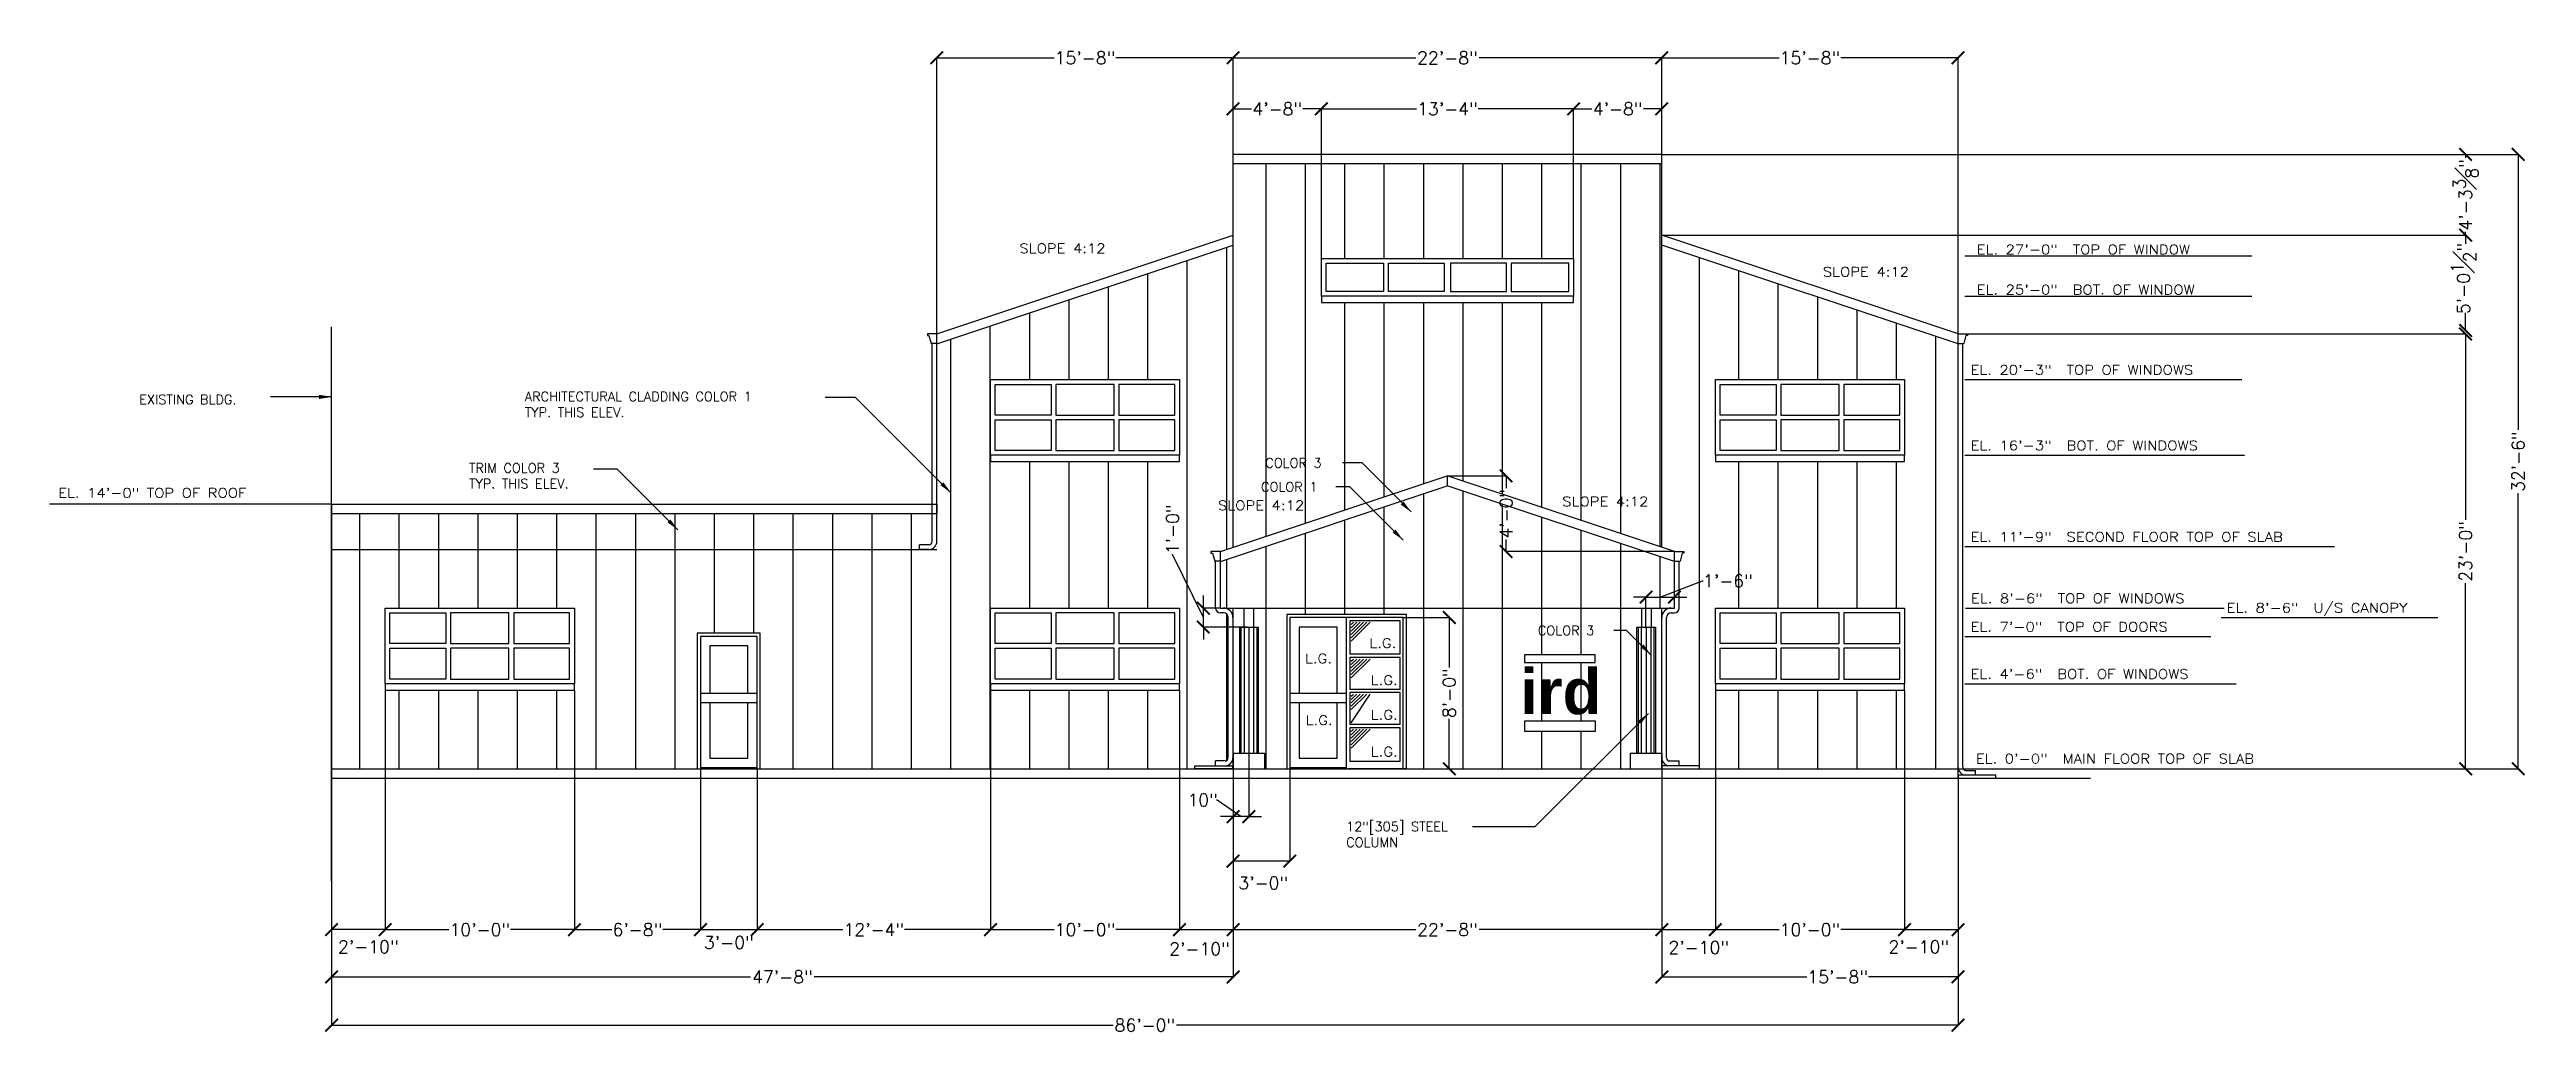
# Model space of a CAD drawing. Header units: millimetres. Extents: x -56835 to 31869, y -46987 to 26719.
# Drawn here: x -7423 to 31869, y 11106 to 26719 of the extents above; entities that cross this region are included whole.
import ezdxf

# ---------------------------------------------------------------- set-up
doc = ezdxf.new("R2010")
doc.units = ezdxf.units.MM
doc.header["$MEASUREMENT"] = 0
doc.header["$PDMODE"] = 3
doc.layers.get('0').update_dxf_attribs({"linetype": 'CONTINUOUS'})
doc.layers.get('DEFPOINTS').update_dxf_attribs({"linetype": 'CONTINUOUS'})
for name, color, linetype in [('Arch_Detail_Door', 140, 'CONTINUOUS'), ('Elevation_Cladding', 150, 'CONTINUOUS'), ('Elevation_Dim', 2, 'CONTINUOUS'), ('Elevation_Flashing', 131, 'CONTINUOUS'), ('Elevation_GB', 41, 'CONTINUOUS'), ('Elevation_Post', 20, 'CONTINUOUS'), ('Elevation_Trim', 1, 'CONTINUOUS'), ('Floor_Plan_Downspout', 21, 'CONTINUOUS'), ('Floor_Plan_SplashGuard', 22, 'CONTINUOUS'), ('LAYER251A', 251, 'CONTINUOUS'), ('WALLS', 71, 'CONTINUOUS')]:
    doc.layers.add(name, color=color, linetype=linetype)
doc.styles.add('ROMANS-115', font='romans.shx')
doc.styles.add('SANSSERIFBOLD', font='sanssb__.ttf')
doc.dimstyles.new('18-ROMANS-115-PS', dxfattribs={"dimscale": 100, "dimtxt": 2, "dimasz": 2, "dimexe": 0.0625, "dimexo": 0.03125, "dimgap": 0.03125, "dimtad": 0, "dimdec": 3, "dimlfac": 0.04, "dimzin": 3, "dimdsep": 46, "dimlunit": 4, "dimtxsty": 'ROMANS-115', "dimblk": 'ARCHTICK', "dimcen": 0.125, "dimdle": 0.0625, "dimclrd": 256, "dimclre": 256, "dimclrt": 256, "dimadec": 0, "dimazin": 0, "dimtfac": 1, "dimtdec": 3, "dimtix": 1, "dimtofl": 0, "dimtmove": 2, "dimatfit": 0, "dimfxl": 1, "dimtfillclr": 256, "dimfrac": 1, "dimtolj": 1, "dimtzin": 0, "dimarcsym": 0})
pattern_1 = [(90, (0, 0), (-625, 4e-14), [])]

msp = doc.modelspace()

# ---------------------------------------------------------------- texts
at = {"layer": 'Elevation_Dim', "style": 'ROMANS-115', "width": 1.15}
for s, p in [('SLOPE 4:12', (7961.6664, 23489.0805)), ('EL. 27\'-0"  TOP OF WINDOW', (23147.7456, 23470.1468)), ('SLOPE 4:12', (20706.3671, 23117.4277)), ('EL. 25\'-0"  BOT. OF WINDOW', (23147.7456, 22832.6468)), ('EL. 20\'-3"  TOP OF WINDOWS', (23050.2701, 21559.7013)), ('EL. 16\'-3"  BOT. OF WINDOWS', (23050.2701, 20359.7013)), ('EL. 14\'-0" TOP OF ROOF', (-7286.6232, 19607.8354)), ('SLOPE 4:12', (11112.4627, 19410.2904)), ('SLOPE 4:12', (16572.6044, 19472.7351)), ('EL. 11\'-9"  SECOND FLOOR TOP OF SLAB', (23050.2701, 18909.7013)), ('EL. 8\'-6"  TOP OF WINDOWS ', (23057.3108, 17934.7013)), ('EL. 8\'-6"  U/S CANOPY', (27113.8019, 17784.7013)), ('L.G. ', (13513.2909, 17225.2723)), ('EL. 7\'-0"  TOP OF DOORS', (23050.2701, 17484.7013)), ('L.G. ', (12492.4747, 16980.7034)), ('L.G. ', (13534.8839, 16638.1853)), ('EL. 4\'-6"  BOT. OF WINDOWS', (23050.2701, 16734.7013)), ('L.G. ', (12502.3183, 16002.1853)), ('L.G. ', (13534.8839, 16087.102)), ('L.G. ', (13534.8839, 15502.8692)), ('EL. 0\'-0"  MAIN FLOOR TOP OF SLAB', (23134.4289, 15391.0254))]:
    msp.add_text(s, height=150, dxfattribs=at).set_placement(p)
at = {"layer": 'Elevation_Dim', "char_height": 150, "attachment_point": 1, "style": 'ROMANS-115'}
for s, insert in [('EXISTING BLDG.', (-6000.0704, 21239.9172)), ('ARCHITECTURAL CLADDING COLOR 1\\PTYP. THIS ELEV.', (115.7288, 21287.6869)), ('TRIM COLOR 3\\PTYP. THIS ELEV.', (-769.6369, 20154.2113)), ('\\A1;COLOR 3', (11862.6012, 20233.7025)), ('\\A1;COLOR 1', (11794.9078, 19853.4834)), ('\\A1;COLOR 3', (16186.6231, 17575.5228)), ('12"[305] STEEL\\PCOLUMN', (13145.6404, 14463.7071))]:
    msp.add_mtext(s, dxfattribs=dict(at, insert=insert))
at = {"layer": 'WALLS', "style": 'SANSSERIFBOLD'}
msp.add_text('ird', height=720, dxfattribs=at).set_placement((15907.5263, 16172.5093))

# ---------------------------------------------------------------- blocks, each defined once
blk = doc.blocks.new('_ArchTick')
at = {"color": 0, "linetype": 'ByBlock', "const_width": 0.15}
blk.add_lwpolyline([(-0.5, -0.5), (0.5, 0.5)], dxfattribs=at)
blk = doc.blocks.new('*D0')
at = {"layer": 'DEFPOINTS', "color": 0}
for p in [(22852, 22205), (22812, 15305), (30904, 15305)]:
    blk.add_point(p, dxfattribs=at)
at = {"layer": 'Elevation_Dim', "lineweight": -2}
for p, q in [((22855, 22205), (30910, 22205)), ((30904, 22211), (30904, 19258)), ((30904, 15299), (30904, 18252)), ((22816, 15305), (30910, 15305))]:
    blk.add_line(p, q, dxfattribs=at)
at = {"layer": 'Elevation_Dim', "lineweight": -2, "xscale": 200, "yscale": 200, "zscale": 200}
for p, rotation in [((30904, 22205), 90), ((30904, 15305), 270)]:
    blk.add_blockref('_ArchTick', p, dxfattribs=dict(at, rotation=rotation))
at = {"layer": 'Elevation_Dim', "insert": (30904, 18755), "char_height": 200, "attachment_point": 5, "rotation": 90, "style": 'ROMANS-115'}
blk.add_mtext('\\A1;23\'-0"', dxfattribs=at)
blk = doc.blocks.new('*D1')
at = {"layer": 'DEFPOINTS', "color": 0}
for p in [(-2948, 15155), (22852, 15155), (22852, 11237)]:
    blk.add_point(p, dxfattribs=at)
at = {"layer": 'Elevation_Dim', "lineweight": -2}
for p, q in [((-2948, 15152), (-2948, 11231)), ((22852, 15152), (22852, 11231)), ((-2954, 11237), (9449, 11237)), ((22858, 11237), (10455, 11237))]:
    blk.add_line(p, q, dxfattribs=at)
at = {"layer": 'Elevation_Dim', "lineweight": -2, "xscale": 200, "yscale": 200, "zscale": 200, "rotation": 180}
blk.add_blockref('_ArchTick', (-2948, 11237), dxfattribs=at)
at = {"layer": 'Elevation_Dim', "lineweight": -2, "xscale": 200, "yscale": 200, "zscale": 200}
blk.add_blockref('_ArchTick', (22852, 11237), dxfattribs=at)
at = {"layer": 'Elevation_Dim', "insert": (9952, 11237), "char_height": 200, "attachment_point": 5, "style": 'ROMANS-115'}
blk.add_mtext('\\A1;86\'-0"', dxfattribs=at)
blk = doc.blocks.new('*D2')
at = {"layer": 'DEFPOINTS', "color": 0}
for p in [(22852, 26587), (18152, 25055), (22852, 22205)]:
    blk.add_point(p, dxfattribs=at)
at = {"layer": 'Elevation_Dim', "lineweight": -2}
for p, q in [((18146, 26587), (20013, 26587)), ((18152, 25058), (18152, 26594)), ((22858, 26587), (20991, 26587)), ((22852, 22208), (22852, 26594))]:
    blk.add_line(p, q, dxfattribs=at)
at = {"layer": 'Elevation_Dim', "lineweight": -2, "xscale": 200, "yscale": 200, "zscale": 200, "rotation": 180}
blk.add_blockref('_ArchTick', (18152, 26587), dxfattribs=at)
at = {"layer": 'Elevation_Dim', "lineweight": -2, "xscale": 200, "yscale": 200, "zscale": 200}
blk.add_blockref('_ArchTick', (22852, 26587), dxfattribs=at)
at = {"layer": 'Elevation_Dim', "insert": (20502, 26587), "char_height": 200, "attachment_point": 5, "style": 'ROMANS-115'}
blk.add_mtext('\\A1;15\'-8"', dxfattribs=at)
blk = doc.blocks.new('*D3')
at = {"layer": 'DEFPOINTS', "color": 0}
for p in [(11352, 26587), (11352, 25055), (6652, 22205)]:
    blk.add_point(p, dxfattribs=at)
at = {"layer": 'Elevation_Dim', "lineweight": -2}
for p, q in [((6646, 26587), (8513, 26587)), ((6652, 22208), (6652, 26594)), ((11358, 26587), (9491, 26587)), ((11352, 25058), (11352, 26594))]:
    blk.add_line(p, q, dxfattribs=at)
at = {"layer": 'Elevation_Dim', "lineweight": -2, "xscale": 200, "yscale": 200, "zscale": 200, "rotation": 180}
blk.add_blockref('_ArchTick', (6652, 26587), dxfattribs=at)
at = {"layer": 'Elevation_Dim', "lineweight": -2, "xscale": 200, "yscale": 200, "zscale": 200}
blk.add_blockref('_ArchTick', (11352, 26587), dxfattribs=at)
at = {"layer": 'Elevation_Dim', "insert": (9002, 26587), "char_height": 200, "attachment_point": 5, "style": 'ROMANS-115'}
blk.add_mtext('\\A1;15\'-8"', dxfattribs=at)
blk = doc.blocks.new('*D4')
at = {"layer": 'DEFPOINTS', "color": 0}
for p in [(11352, 26461), (18152, 26587), (18152, 26587)]:
    blk.add_point(p, dxfattribs=at)
at = {"layer": 'Elevation_Dim', "lineweight": -2}
for p, q in [((11346, 26587), (14249, 26587)), ((11352, 26464), (11352, 26594)), ((18158, 26587), (15255, 26587)), ((18152, 26590), (18152, 26594))]:
    blk.add_line(p, q, dxfattribs=at)
at = {"layer": 'Elevation_Dim', "lineweight": -2, "xscale": 200, "yscale": 200, "zscale": 200, "rotation": 180}
blk.add_blockref('_ArchTick', (11352, 26587), dxfattribs=at)
at = {"layer": 'Elevation_Dim', "lineweight": -2, "xscale": 200, "yscale": 200, "zscale": 200}
blk.add_blockref('_ArchTick', (18152, 26587), dxfattribs=at)
at = {"layer": 'Elevation_Dim', "insert": (14752, 26587), "char_height": 200, "attachment_point": 5, "style": 'ROMANS-115'}
blk.add_mtext('\\A1;22\'-8"', dxfattribs=at)
blk = doc.blocks.new('*D5')
at = {"layer": 'DEFPOINTS', "color": 0}
for p in [(18152, 23772), (30904, 23772), (30904, 22260)]:
    blk.add_point(p, dxfattribs=at)
at = {"layer": 'Elevation_Dim', "lineweight": -2}
for p, q in [((18155, 23772), (30910, 23772)), ((30904, 23778), (30904, 23633)), ((30904, 22254), (30904, 22541)), ((30901, 22260), (30897, 22260))]:
    blk.add_line(p, q, dxfattribs=at)
at = {"layer": 'Elevation_Dim', "lineweight": -2, "xscale": 200, "yscale": 200, "zscale": 200}
for p, rotation in [((30904, 23772), 90), ((30904, 22260), 270)]:
    blk.add_blockref('_ArchTick', p, dxfattribs=dict(at, rotation=rotation))
at = {"layer": 'Elevation_Dim', "insert": (30871, 23087), "char_height": 200, "attachment_point": 5, "rotation": 90, "style": 'ROMANS-115'}
blk.add_mtext('\\A1;5\'-0{\\H1.000000x;\\S1#2;}"', dxfattribs=at)
blk = doc.blocks.new('*D6')
at = {"layer": 'DEFPOINTS', "color": 0}
for p in [(-2098, 16555), (902, 16555), (902, 12753)]:
    blk.add_point(p, dxfattribs=at)
at = {"layer": 'Elevation_Dim', "lineweight": -2}
for p, q in [((-2098, 16552), (-2098, 12747)), ((902, 16552), (902, 12747)), ((-2104, 12753), (-1087, 12753)), ((908, 12753), (-109, 12753))]:
    blk.add_line(p, q, dxfattribs=at)
at = {"layer": 'Elevation_Dim', "lineweight": -2, "xscale": 200, "yscale": 200, "zscale": 200, "rotation": 180}
blk.add_blockref('_ArchTick', (-2098, 12753), dxfattribs=at)
at = {"layer": 'Elevation_Dim', "lineweight": -2, "xscale": 200, "yscale": 200, "zscale": 200}
blk.add_blockref('_ArchTick', (902, 12753), dxfattribs=at)
at = {"layer": 'Elevation_Dim', "insert": (-598, 12753), "char_height": 200, "attachment_point": 5, "style": 'ROMANS-115'}
blk.add_mtext('\\A1;10\'-0"', dxfattribs=at)
blk = doc.blocks.new('*D7')
at = {"layer": 'DEFPOINTS', "color": 0}
for p in [(7502, 16555), (10502, 16555), (10502, 12753)]:
    blk.add_point(p, dxfattribs=at)
at = {"layer": 'Elevation_Dim', "lineweight": -2}
for p, q in [((7502, 16552), (7502, 12747)), ((10502, 16552), (10502, 12747)), ((7496, 12753), (8513, 12753)), ((10508, 12753), (9491, 12753))]:
    blk.add_line(p, q, dxfattribs=at)
at = {"layer": 'Elevation_Dim', "lineweight": -2, "xscale": 200, "yscale": 200, "zscale": 200, "rotation": 180}
blk.add_blockref('_ArchTick', (7502, 12753), dxfattribs=at)
at = {"layer": 'Elevation_Dim', "lineweight": -2, "xscale": 200, "yscale": 200, "zscale": 200}
blk.add_blockref('_ArchTick', (10502, 12753), dxfattribs=at)
at = {"layer": 'Elevation_Dim', "insert": (9002, 12753), "char_height": 200, "attachment_point": 5, "style": 'ROMANS-115'}
blk.add_mtext('\\A1;10\'-0"', dxfattribs=at)
blk = doc.blocks.new('*D8')
at = {"layer": 'DEFPOINTS', "color": 0}
for p in [(902, 12753), (2902, 12753), (2902, 12753)]:
    blk.add_point(p, dxfattribs=at)
at = {"layer": 'Elevation_Dim', "lineweight": -2}
for p, q in [((896, 12753), (1499, 12753)), ((902, 12756), (902, 12759)), ((2908, 12753), (2305, 12753)), ((2902, 12756), (2902, 12759))]:
    blk.add_line(p, q, dxfattribs=at)
at = {"layer": 'Elevation_Dim', "lineweight": -2, "xscale": 200, "yscale": 200, "zscale": 200, "rotation": 180}
blk.add_blockref('_ArchTick', (902, 12753), dxfattribs=at)
at = {"layer": 'Elevation_Dim', "lineweight": -2, "xscale": 200, "yscale": 200, "zscale": 200}
blk.add_blockref('_ArchTick', (2902, 12753), dxfattribs=at)
at = {"layer": 'Elevation_Dim', "insert": (1902, 12753), "char_height": 200, "attachment_point": 5, "style": 'ROMANS-115'}
blk.add_mtext('\\A1;6\'-8"', dxfattribs=at)
blk = doc.blocks.new('*D9')
at = {"layer": 'DEFPOINTS', "color": 0}
for p in [(3802, 12753), (7502, 12753), (7502, 12753)]:
    blk.add_point(p, dxfattribs=at)
at = {"layer": 'Elevation_Dim', "lineweight": -2}
for p, q in [((3796, 12753), (5163, 12753)), ((3802, 12756), (3802, 12759)), ((7508, 12753), (6141, 12753)), ((7502, 12756), (7502, 12759))]:
    blk.add_line(p, q, dxfattribs=at)
at = {"layer": 'Elevation_Dim', "lineweight": -2, "xscale": 200, "yscale": 200, "zscale": 200, "rotation": 180}
blk.add_blockref('_ArchTick', (3802, 12753), dxfattribs=at)
at = {"layer": 'Elevation_Dim', "lineweight": -2, "xscale": 200, "yscale": 200, "zscale": 200}
blk.add_blockref('_ArchTick', (7502, 12753), dxfattribs=at)
at = {"layer": 'Elevation_Dim', "insert": (5652, 12753), "char_height": 200, "attachment_point": 5, "style": 'ROMANS-115'}
blk.add_mtext('\\A1;12\'-4"', dxfattribs=at)
blk = doc.blocks.new('*D10')
at = {"layer": 'DEFPOINTS', "color": 0}
for p in [(-2948, 12753), (-2948, 12753), (-2098, 12753)]:
    blk.add_point(p, dxfattribs=at)
at = {"layer": 'Elevation_Dim', "lineweight": -2}
for p, q in [((-2092, 12753), (-2954, 12753)), ((-2948, 12756), (-2948, 12759)), ((-2098, 12756), (-2098, 12759))]:
    blk.add_line(p, q, dxfattribs=at)
at = {"layer": 'Elevation_Dim', "lineweight": -2, "xscale": 200, "yscale": 200, "zscale": 200, "rotation": 180}
blk.add_blockref('_ArchTick', (-2948, 12753), dxfattribs=at)
at = {"layer": 'Elevation_Dim', "lineweight": -2, "xscale": 200, "yscale": 200, "zscale": 200}
blk.add_blockref('_ArchTick', (-2098, 12753), dxfattribs=at)
at = {"layer": 'Elevation_Dim', "insert": (-2367, 12482), "char_height": 200, "attachment_point": 5, "style": 'ROMANS-115'}
blk.add_mtext('\\A1;2\'-10"', dxfattribs=at)
blk = doc.blocks.new('*D11')
at = {"layer": 'DEFPOINTS', "color": 0}
for p in [(11352, 15305), (10502, 12753), (11352, 12753)]:
    blk.add_point(p, dxfattribs=at)
at = {"layer": 'Elevation_Dim', "lineweight": -2}
for p, q in [((11352, 15302), (11352, 12747)), ((10496, 12753), (11358, 12753)), ((10502, 12756), (10502, 12759))]:
    blk.add_line(p, q, dxfattribs=at)
at = {"layer": 'Elevation_Dim', "lineweight": -2, "xscale": 200, "yscale": 200, "zscale": 200, "rotation": 180}
blk.add_blockref('_ArchTick', (10502, 12753), dxfattribs=at)
at = {"layer": 'Elevation_Dim', "lineweight": -2, "xscale": 200, "yscale": 200, "zscale": 200}
blk.add_blockref('_ArchTick', (11352, 12753), dxfattribs=at)
at = {"layer": 'Elevation_Dim', "insert": (10819, 12449), "char_height": 200, "attachment_point": 5, "style": 'ROMANS-115'}
blk.add_mtext('\\A1;2\'-10"', dxfattribs=at)
blk = doc.blocks.new('*D12')
at = {"layer": 'DEFPOINTS', "color": 0}
for p in [(18152, 15305), (11352, 12753), (11352, 12753)]:
    blk.add_point(p, dxfattribs=at)
at = {"layer": 'Elevation_Dim', "lineweight": -2}
for p, q in [((18152, 15302), (18152, 12747)), ((11346, 12753), (14249, 12753)), ((11352, 12756), (11352, 12759)), ((18158, 12753), (15255, 12753))]:
    blk.add_line(p, q, dxfattribs=at)
at = {"layer": 'Elevation_Dim', "lineweight": -2, "xscale": 200, "yscale": 200, "zscale": 200, "rotation": 180}
blk.add_blockref('_ArchTick', (11352, 12753), dxfattribs=at)
at = {"layer": 'Elevation_Dim', "lineweight": -2, "xscale": 200, "yscale": 200, "zscale": 200}
blk.add_blockref('_ArchTick', (18152, 12753), dxfattribs=at)
at = {"layer": 'Elevation_Dim', "insert": (14752, 12753), "char_height": 200, "attachment_point": 5, "style": 'ROMANS-115'}
blk.add_mtext('\\A1;22\'-8"', dxfattribs=at)
blk = doc.blocks.new('*D13')
at = {"layer": 'DEFPOINTS', "color": 0}
for p in [(19002, 16555), (22002, 16555), (22002, 12753)]:
    blk.add_point(p, dxfattribs=at)
at = {"layer": 'Elevation_Dim', "lineweight": -2}
for p, q in [((19002, 16552), (19002, 12747)), ((22002, 16552), (22002, 12747)), ((18996, 12753), (20013, 12753)), ((22008, 12753), (20991, 12753))]:
    blk.add_line(p, q, dxfattribs=at)
at = {"layer": 'Elevation_Dim', "lineweight": -2, "xscale": 200, "yscale": 200, "zscale": 200, "rotation": 180}
blk.add_blockref('_ArchTick', (19002, 12753), dxfattribs=at)
at = {"layer": 'Elevation_Dim', "lineweight": -2, "xscale": 200, "yscale": 200, "zscale": 200}
blk.add_blockref('_ArchTick', (22002, 12753), dxfattribs=at)
at = {"layer": 'Elevation_Dim', "insert": (20502, 12753), "char_height": 200, "attachment_point": 5, "style": 'ROMANS-115'}
blk.add_mtext('\\A1;10\'-0"', dxfattribs=at)
blk = doc.blocks.new('*D14')
at = {"layer": 'DEFPOINTS', "color": 0}
for p in [(22002, 12753), (22852, 12753), (22852, 12753)]:
    blk.add_point(p, dxfattribs=at)
at = {"layer": 'Elevation_Dim', "lineweight": -2}
for p, q in [((21996, 12753), (22858, 12753)), ((22002, 12756), (22002, 12759)), ((22852, 12756), (22852, 12759))]:
    blk.add_line(p, q, dxfattribs=at)
at = {"layer": 'Elevation_Dim', "lineweight": -2, "xscale": 200, "yscale": 200, "zscale": 200, "rotation": 180}
blk.add_blockref('_ArchTick', (22002, 12753), dxfattribs=at)
at = {"layer": 'Elevation_Dim', "lineweight": -2, "xscale": 200, "yscale": 200, "zscale": 200}
blk.add_blockref('_ArchTick', (22852, 12753), dxfattribs=at)
at = {"layer": 'Elevation_Dim', "insert": (22228, 12479), "char_height": 200, "attachment_point": 5, "style": 'ROMANS-115'}
blk.add_mtext('\\A1;2\'-10"', dxfattribs=at)
blk = doc.blocks.new('*D15')
at = {"layer": 'DEFPOINTS', "color": 0}
for p in [(18152, 12753), (19002, 12753), (19002, 12753)]:
    blk.add_point(p, dxfattribs=at)
at = {"layer": 'Elevation_Dim', "lineweight": -2}
for p, q in [((18146, 12753), (19008, 12753)), ((18152, 12756), (18152, 12759)), ((19002, 12756), (19002, 12759))]:
    blk.add_line(p, q, dxfattribs=at)
at = {"layer": 'Elevation_Dim', "lineweight": -2, "xscale": 200, "yscale": 200, "zscale": 200, "rotation": 180}
blk.add_blockref('_ArchTick', (18152, 12753), dxfattribs=at)
at = {"layer": 'Elevation_Dim', "lineweight": -2, "xscale": 200, "yscale": 200, "zscale": 200}
blk.add_blockref('_ArchTick', (19002, 12753), dxfattribs=at)
at = {"layer": 'Elevation_Dim', "insert": (18738, 12471), "char_height": 200, "attachment_point": 5, "style": 'ROMANS-115'}
blk.add_mtext('\\A1;2\'-10"', dxfattribs=at)
blk = doc.blocks.new('*D16')
at = {"layer": 'DEFPOINTS', "color": 0}
for p in [(11352, 15305), (-2948, 12080), (11352, 12003)]:
    blk.add_point(p, dxfattribs=at)
at = {"layer": 'Elevation_Dim', "lineweight": -2}
for p, q in [((11352, 15302), (11352, 11997)), ((-2954, 12003), (3699, 12003)), ((-2948, 12077), (-2948, 11997)), ((11358, 12003), (4705, 12003))]:
    blk.add_line(p, q, dxfattribs=at)
at = {"layer": 'Elevation_Dim', "lineweight": -2, "xscale": 200, "yscale": 200, "zscale": 200, "rotation": 180}
blk.add_blockref('_ArchTick', (-2948, 12003), dxfattribs=at)
at = {"layer": 'Elevation_Dim', "lineweight": -2, "xscale": 200, "yscale": 200, "zscale": 200}
blk.add_blockref('_ArchTick', (11352, 12003), dxfattribs=at)
at = {"layer": 'Elevation_Dim', "insert": (4202, 12003), "char_height": 200, "attachment_point": 5, "style": 'ROMANS-115'}
blk.add_mtext('\\A1;47\'-8"', dxfattribs=at)
blk = doc.blocks.new('*D17')
at = {"layer": 'DEFPOINTS', "color": 0}
for p in [(18152, 15305), (18152, 12003), (22852, 12089)]:
    blk.add_point(p, dxfattribs=at)
at = {"layer": 'Elevation_Dim', "lineweight": -2}
for p, q in [((18152, 15302), (18152, 11997)), ((18146, 12003), (20453, 12003)), ((22858, 12003), (21430, 12003)), ((22852, 12086), (22852, 11997))]:
    blk.add_line(p, q, dxfattribs=at)
at = {"layer": 'Elevation_Dim', "lineweight": -2, "xscale": 200, "yscale": 200, "zscale": 200, "rotation": 180}
blk.add_blockref('_ArchTick', (18152, 12003), dxfattribs=at)
at = {"layer": 'Elevation_Dim', "lineweight": -2, "xscale": 200, "yscale": 200, "zscale": 200}
blk.add_blockref('_ArchTick', (22852, 12003), dxfattribs=at)
at = {"layer": 'Elevation_Dim', "insert": (20942, 12003), "char_height": 200, "attachment_point": 5, "style": 'ROMANS-115'}
blk.add_mtext('\\A1;15\'-8"', dxfattribs=at)
blk = doc.blocks.new('*D18')
at = {"layer": 'DEFPOINTS', "color": 0}
for p in [(10880, 17855), (11152, 17855), (11576, 17555)]:
    blk.add_point(p, dxfattribs=at)
at = {"layer": 'Elevation_Dim', "lineweight": -2}
for p, q in [((10392, 18707), (10392, 18713)), ((10880, 17705), (10392, 18707)), ((11149, 17855), (10874, 17855)), ((10880, 17855), (10880, 18055)), ((10880, 17555), (10880, 17855)), ((10880, 17555), (10880, 17855)), ((11573, 17555), (10874, 17555)), ((10880, 17555), (10880, 17355))]:
    blk.add_line(p, q, dxfattribs=at)
at = {"layer": 'Elevation_Dim', "lineweight": -2, "xscale": 200, "yscale": 200, "zscale": 200}
for p, rotation in [((10880, 17855), 270), ((10880, 17555), 90)]:
    blk.add_blockref('_ArchTick', p, dxfattribs=dict(at, rotation=rotation))
at = {"layer": 'Elevation_Dim', "insert": (10392, 19106), "char_height": 200, "attachment_point": 5, "rotation": 90, "style": 'ROMANS-115'}
blk.add_mtext('\\A1;1\'-0"', dxfattribs=at)
blk = doc.blocks.new('*D19')
at = {"layer": 'DEFPOINTS', "color": 0}
for p in [(11352, 15305), (12252, 15305), (11352, 13840)]:
    blk.add_point(p, dxfattribs=at)
at = {"layer": 'Elevation_Dim', "lineweight": -2}
for p, q in [((11352, 15302), (11352, 13834)), ((12252, 15302), (12252, 13834)), ((12258, 13840), (11346, 13840))]:
    blk.add_line(p, q, dxfattribs=at)
at = {"layer": 'Elevation_Dim', "lineweight": -2, "xscale": 200, "yscale": 200, "zscale": 200, "rotation": 180}
blk.add_blockref('_ArchTick', (11352, 13840), dxfattribs=at)
at = {"layer": 'Elevation_Dim', "lineweight": -2, "xscale": 200, "yscale": 200, "zscale": 200}
blk.add_blockref('_ArchTick', (12252, 13840), dxfattribs=at)
at = {"layer": 'Elevation_Dim', "insert": (11829, 13493), "char_height": 200, "attachment_point": 5, "style": 'ROMANS-115'}
blk.add_mtext('\\A1;3\'-0"', dxfattribs=at)
blk = doc.blocks.new('*D20')
at = {"layer": 'DEFPOINTS', "color": 0}
for p in [(11352, 15555), (11602, 15555), (11352, 14546)]:
    blk.add_point(p, dxfattribs=at)
at = {"layer": 'Elevation_Dim', "lineweight": -2}
for p, q in [((11352, 15552), (11352, 14539)), ((11602, 15552), (11602, 14539)), ((11097, 14810), (11091, 14810)), ((11477, 14546), (11097, 14810)), ((11352, 14546), (11152, 14546)), ((11602, 14546), (11352, 14546)), ((11602, 14546), (11802, 14546))]:
    blk.add_line(p, q, dxfattribs=at)
at = {"layer": 'Elevation_Dim', "lineweight": -2, "xscale": 200, "yscale": 200, "zscale": 200}
blk.add_blockref('_ArchTick', (11352, 14546), dxfattribs=at)
at = {"layer": 'Elevation_Dim', "lineweight": -2, "xscale": 200, "yscale": 200, "zscale": 200, "rotation": 180}
blk.add_blockref('_ArchTick', (11602, 14546), dxfattribs=at)
at = {"layer": 'Elevation_Dim', "insert": (10869, 14810), "char_height": 200, "attachment_point": 5, "style": 'ROMANS-115'}
blk.add_mtext('\\A1;10"', dxfattribs=at)
blk = doc.blocks.new('*D21')
at = {"layer": 'DEFPOINTS', "color": 0}
for p in [(18152, 25055), (22852, 15305), (31738, 15305)]:
    blk.add_point(p, dxfattribs=at)
at = {"layer": 'Elevation_Dim', "lineweight": -2}
for p, q in [((18155, 25055), (31744, 25055)), ((31738, 25061), (31738, 20683)), ((31738, 15299), (31738, 19677)), ((22855, 15305), (31744, 15305))]:
    blk.add_line(p, q, dxfattribs=at)
at = {"layer": 'Elevation_Dim', "lineweight": -2, "xscale": 200, "yscale": 200, "zscale": 200}
for p, rotation in [((31738, 25055), 90), ((31738, 15305), 270)]:
    blk.add_blockref('_ArchTick', p, dxfattribs=dict(at, rotation=rotation))
at = {"layer": 'Elevation_Dim', "insert": (31738, 20180), "char_height": 200, "attachment_point": 5, "rotation": 90, "style": 'ROMANS-115'}
blk.add_mtext('\\A1;32\'-6"', dxfattribs=at)
blk = doc.blocks.new('*D22')
at = {"layer": 'DEFPOINTS', "color": 0}
for p in [(14748, 19954), (15683, 18752), (18352, 18752)]:
    blk.add_point(p, dxfattribs=at)
at = {"layer": 'Elevation_Dim', "lineweight": -2}
for p, q in [((14751, 19954), (15689, 19954)), ((15683, 19960), (15683, 19761)), ((15683, 18746), (15683, 18945)), ((18349, 18752), (15677, 18752))]:
    blk.add_line(p, q, dxfattribs=at)
at = {"layer": 'Elevation_Dim', "lineweight": -2, "xscale": 200, "yscale": 200, "zscale": 200}
for p, rotation in [((15683, 19954), 90), ((15683, 18752), 270)]:
    blk.add_blockref('_ArchTick', p, dxfattribs=dict(at, rotation=rotation))
at = {"layer": 'Elevation_Dim', "insert": (15683, 19353), "char_height": 200, "attachment_point": 5, "rotation": 90, "style": 'ROMANS-115'}
blk.add_mtext('\\A1;4\'-0"', dxfattribs=at)
blk = doc.blocks.new('*D23')
at = {"layer": 'DEFPOINTS', "color": 0}
for p in [(16752, 25777), (12752, 23405), (16752, 23405)]:
    blk.add_point(p, dxfattribs=at)
at = {"layer": 'Elevation_Dim', "lineweight": -2}
for p, q in [((12746, 25777), (14263, 25777)), ((12752, 23408), (12752, 25784)), ((16758, 25777), (15241, 25777)), ((16752, 23408), (16752, 25784))]:
    blk.add_line(p, q, dxfattribs=at)
at = {"layer": 'Elevation_Dim', "lineweight": -2, "xscale": 200, "yscale": 200, "zscale": 200, "rotation": 180}
blk.add_blockref('_ArchTick', (12752, 25777), dxfattribs=at)
at = {"layer": 'Elevation_Dim', "lineweight": -2, "xscale": 200, "yscale": 200, "zscale": 200}
blk.add_blockref('_ArchTick', (16752, 25777), dxfattribs=at)
at = {"layer": 'Elevation_Dim', "insert": (14752, 25777), "char_height": 200, "attachment_point": 5, "style": 'ROMANS-115'}
blk.add_mtext('\\A1;13\'-4"', dxfattribs=at)
blk = doc.blocks.new('*D24')
at = {"layer": 'DEFPOINTS', "color": 0}
for p in [(11352, 25777), (11352, 25777), (12752, 25777)]:
    blk.add_point(p, dxfattribs=at)
at = {"layer": 'Elevation_Dim', "lineweight": -2}
for p, q in [((11346, 25777), (11644, 25777)), ((11352, 25781), (11352, 25784)), ((12758, 25777), (12460, 25777)), ((12752, 25781), (12752, 25784))]:
    blk.add_line(p, q, dxfattribs=at)
at = {"layer": 'Elevation_Dim', "lineweight": -2, "xscale": 200, "yscale": 200, "zscale": 200, "rotation": 180}
blk.add_blockref('_ArchTick', (11352, 25777), dxfattribs=at)
at = {"layer": 'Elevation_Dim', "lineweight": -2, "xscale": 200, "yscale": 200, "zscale": 200}
blk.add_blockref('_ArchTick', (12752, 25777), dxfattribs=at)
at = {"layer": 'Elevation_Dim', "insert": (12052, 25777), "char_height": 200, "attachment_point": 5, "style": 'ROMANS-115'}
blk.add_mtext('\\A1;4\'-8"', dxfattribs=at)
blk = doc.blocks.new('*D25')
at = {"layer": 'DEFPOINTS', "color": 0}
for p in [(16752, 25777), (18152, 25777), (18152, 25777)]:
    blk.add_point(p, dxfattribs=at)
at = {"layer": 'Elevation_Dim', "lineweight": -2}
for p, q in [((16746, 25777), (17044, 25777)), ((16752, 25781), (16752, 25784)), ((18158, 25777), (17860, 25777)), ((18152, 25781), (18152, 25784))]:
    blk.add_line(p, q, dxfattribs=at)
at = {"layer": 'Elevation_Dim', "lineweight": -2, "xscale": 200, "yscale": 200, "zscale": 200, "rotation": 180}
blk.add_blockref('_ArchTick', (16752, 25777), dxfattribs=at)
at = {"layer": 'Elevation_Dim', "lineweight": -2, "xscale": 200, "yscale": 200, "zscale": 200}
blk.add_blockref('_ArchTick', (18152, 25777), dxfattribs=at)
at = {"layer": 'Elevation_Dim', "insert": (17452, 25777), "char_height": 200, "attachment_point": 5, "style": 'ROMANS-115'}
blk.add_mtext('\\A1;4\'-8"', dxfattribs=at)
blk = doc.blocks.new('*D26')
at = {"layer": 'DEFPOINTS', "color": 0}
for p in [(14052, 17705), (14781, 17705), (14550, 15305)]:
    blk.add_point(p, dxfattribs=at)
at = {"layer": 'Elevation_Dim', "lineweight": -2}
for p, q in [((14055, 17705), (14788, 17705)), ((14781, 17711), (14781, 16913)), ((14781, 15299), (14781, 16097)), ((14553, 15305), (14788, 15305))]:
    blk.add_line(p, q, dxfattribs=at)
at = {"layer": 'Elevation_Dim', "lineweight": -2, "xscale": 200, "yscale": 200, "zscale": 200}
for p, rotation in [((14781, 17705), 90), ((14781, 15305), 270)]:
    blk.add_blockref('_ArchTick', p, dxfattribs=dict(at, rotation=rotation))
at = {"layer": 'Elevation_Dim', "insert": (14781, 16505), "char_height": 200, "attachment_point": 5, "rotation": 90, "style": 'ROMANS-115'}
blk.add_mtext('\\A1;8\'-0"', dxfattribs=at)
blk = doc.blocks.new('*D100')
at = {"layer": 'DEFPOINTS', "color": 0}
for p in [(18152, 25055), (30904, 25055), (18152, 23772)]:
    blk.add_point(p, dxfattribs=at)
at = {"layer": 'Elevation_Dim', "lineweight": -2}
for p, q in [((18155, 25055), (30910, 25055)), ((30904, 25061), (30904, 25002)), ((18155, 23772), (30910, 23772)), ((30904, 23766), (30904, 23825))]:
    blk.add_line(p, q, dxfattribs=at)
at = {"layer": 'Elevation_Dim', "lineweight": -2, "xscale": 200, "yscale": 200, "zscale": 200}
for p, rotation in [((30904, 25055), 90), ((30904, 23772), 270)]:
    blk.add_blockref('_ArchTick', p, dxfattribs=dict(at, rotation=rotation))
at = {"layer": 'Elevation_Dim', "insert": (30904, 24414), "char_height": 200, "attachment_point": 5, "rotation": 90, "style": 'ROMANS-115'}
blk.add_mtext('\\A1;4\'-3{\\H1.000000x;\\S3#8;}"', dxfattribs=at)
blk = doc.blocks.new('*D101')
at = {"layer": 'DEFPOINTS', "color": 0}
for p in [(18352, 18031), (18352, 17855), (17902, 17555)]:
    blk.add_point(p, dxfattribs=at)
at = {"layer": 'Elevation_Dim', "lineweight": -2}
for p, q in [((18127, 18031), (18800, 18288)), ((18800, 18288), (18807, 18288)), ((17902, 18031), (17702, 18031)), ((17902, 17558), (17902, 18037)), ((17902, 18031), (18352, 18031)), ((17902, 18031), (18352, 18031)), ((18352, 17858), (18352, 18037)), ((18352, 18031), (18552, 18031))]:
    blk.add_line(p, q, dxfattribs=at)
at = {"layer": 'Elevation_Dim', "lineweight": -2, "xscale": 200, "yscale": 200, "zscale": 200}
blk.add_blockref('_ArchTick', (17902, 18031), dxfattribs=at)
at = {"layer": 'Elevation_Dim', "lineweight": -2, "xscale": 200, "yscale": 200, "zscale": 200, "rotation": 180}
blk.add_blockref('_ArchTick', (18352, 18031), dxfattribs=at)
at = {"layer": 'Elevation_Dim', "insert": (19200, 18288), "char_height": 200, "attachment_point": 5, "style": 'ROMANS-115'}
blk.add_mtext('\\A1;1\'-6"', dxfattribs=at)
blk = doc.blocks.new('*D102')
at = {"layer": 'DEFPOINTS', "color": 0}
for p in [(2902, 15305), (3802, 15305), (3802, 12753)]:
    blk.add_point(p, dxfattribs=at)
at = {"layer": 'Elevation_Dim', "lineweight": -2}
for p, q in [((2902, 15302), (2902, 12747)), ((3802, 15302), (3802, 12747)), ((2896, 12753), (3808, 12753))]:
    blk.add_line(p, q, dxfattribs=at)
at = {"layer": 'Elevation_Dim', "lineweight": -2, "xscale": 200, "yscale": 200, "zscale": 200, "rotation": 180}
blk.add_blockref('_ArchTick', (2902, 12753), dxfattribs=at)
at = {"layer": 'Elevation_Dim', "lineweight": -2, "xscale": 200, "yscale": 200, "zscale": 200}
blk.add_blockref('_ArchTick', (3802, 12753), dxfattribs=at)
at = {"layer": 'Elevation_Dim', "insert": (3352, 12549), "char_height": 200, "attachment_point": 5, "style": 'ROMANS-115'}
blk.add_mtext('\\A1;3\'-0"', dxfattribs=at)

# ---------------------------------------------------------------- dimensions: what is measured, and where the dimension line sits
at = {"layer": 'Elevation_Dim'}
for base, p1, p2, picture, middle in [((11352.2369, 26587.3144), (6652.2369, 22205.2117), (11352.2369, 25055.2117), '*D3', (9002.2369, 26587.3144)), ((18152.2369, 26587.3144), (11352.2369, 26461.3068), (18152.2369, 26587.3144), '*D4', (14752.2369, 26587.3144)), ((22852.2369, 26587.3144), (18152.2369, 25055.2117), (22852.2369, 22205.2117), '*D2', (20502.2369, 26587.3144)), ((11352.2369, 25777.3863), (12752.2369, 25777.3863), (11352.2369, 25777.3863), '*D24', (12052.2369, 25777.3863)), ((16752.2369, 25777.3863), (12752.2369, 23405.2117), (16752.2369, 23405.2117), '*D23', (14752.2369, 25777.3863)), ((18152.2369, 25777.3863), (16752.2369, 25777.3863), (18152.2369, 25777.3863), '*D25', (17452.2369, 25777.3863)), ((902.2369, 12753.2083), (-2097.7631, 16555.2117), (902.2369, 16555.2117), '*D6', (-597.7631, 12753.2083)), ((10502.2369, 12753.2083), (7502.2369, 16555.2117), (10502.2369, 16555.2117), '*D7', (9002.2369, 12753.2083)), ((22002.2369, 12753.2083), (19002.2369, 16555.2117), (22002.2369, 16555.2117), '*D13', (20502.2369, 12753.2083)), ((11352.2369, 12003.2083), (-2947.7631, 12079.8249), (11352.2369, 15305.2117), '*D16', (4202.2369, 12003.2083)), ((22852.2369, 11237.025), (-2947.7631, 15155.2117), (22852.2369, 15155.2117), '*D1', (9952.2369, 11237.025)), ((11352.2369, 12753.2083), (18152.2369, 15305.2117), (11352.2369, 12753.2083), '*D12', (14752.2369, 12753.2083)), ((2902.2369, 12753.2083), (902.2369, 12753.2083), (2902.2369, 12753.2083), '*D8', (1902.2369, 12753.2083)), ((7502.2369, 12753.2083), (3802.2369, 12753.2083), (7502.2369, 12753.2083), '*D9', (5652.2369, 12753.2083))]:
    dim = msp.add_linear_dim(base=base, p1=p1, p2=p2, dimstyle='18-ROMANS-115-PS', override={"dimpost": '\\X'}, dxfattribs=at)
    dim.commit()
    dim.dimension.update_dxf_attribs({"geometry": picture, "text_midpoint": middle})
for base, p1, p2, override, picture, middle in [((31737.924, 15305.2117), (18152.2369, 25055.2117), (22852.2369, 15305.2117), {"dimpost": '\\X'}, '*D21', (31737.924, 20180.2117)), ((30903.6455, 25055.2117), (18152.2369, 23771.8784), (18152.2369, 25055.2117), {"dimpost": '\\X', "dimtmove": 1}, '*D100', (30903.6455, 24413.5451)), ((30903.6455, 15305.2117), (22852.2369, 22205.2117), (22812.5, 15305.2117), {"dimpost": '\\X'}, '*D0', (30903.6455, 18755.2117)), ((15682.7868, 18752.3211), (14747.901, 19953.7664), (18352.2369, 18752.3211), {"dimpost": '\\X'}, '*D22', (15682.7868, 19353.0438)), ((14781.2669, 17705.2117), (14550.0884, 15305.2117), (14052.2369, 17705.2117), {"dimpost": '\\X'}, '*D26', (14781.2669, 16505.2117))]:
    dim = msp.add_linear_dim(base=base, p1=p1, p2=p2, angle=90, dimstyle='18-ROMANS-115-PS', override=override, dxfattribs=at)
    dim.commit()
    dim.dimension.update_dxf_attribs({"geometry": picture, "text_midpoint": middle})
for base, p1, p2, override, picture, middle in [((30903.6455, 23771.8784), (30903.6455, 22260.332), (18152.2369, 23771.8784), {"dimtad": 0, "dimpost": '\\X'}, '*D5', (30870.676, 23086.6831)), ((10880.2148, 17855.2117), (11576.1673, 17555.2117), (11152.2369, 17855.2117), {"dimpost": '\\X', "dimtofl": 1, "dimtmove": 1}, '*D18', (10392.0493, 18715.9962))]:
    dim = msp.add_linear_dim(base=base, p1=p1, p2=p2, angle=90, dimstyle='18-ROMANS-115-PS', override=override, dxfattribs=at)
    dim.commit()
    dim.dimension.update_dxf_attribs({"geometry": picture, "text_midpoint": middle, "dimtype": 160})
for base, p1, p2, override, picture, middle in [((18352.2369, 18030.7592), (17902.2369, 17555.2117), (18352.2369, 17855.2117), {"dimpost": '\\X', "dimtofl": 1, "dimtmove": 1}, '*D101', (18809.732, 18287.7485)), ((11352.2369, 14545.6094), (11602.2369, 15555.2117), (11352.2369, 15555.2117), {"dimpost": '\\X', "dimtmove": 1}, '*D20', (11087.702, 14809.761)), ((3802.2369, 12753.2083), (2902.2369, 15305.2117), (3802.2369, 15305.2117), {"dimpost": '\\X'}, '*D102', (3352.2369, 12548.9319)), ((11352.2369, 12753.2083), (10502.2369, 12753.2083), (11352.2369, 15305.2117), {"dimpost": '\\X'}, '*D11', (10818.8236, 12448.6553)), ((11352.2369, 13839.7897), (12252.2369, 15305.2117), (11352.2369, 15305.2117), {"dimpost": '\\X'}, '*D19', (11828.9163, 13492.8387)), ((18152.2369, 12003.2083), (22852.2369, 12089.4526), (18152.2369, 15305.2117), {"dimpost": '\\X'}, '*D17', (20941.5226, 12003.2083)), ((-2947.7631, 12753.2083), (-2097.7631, 12753.2083), (-2947.7631, 12753.2083), {"dimpost": '\\X'}, '*D10', (-2367.4023, 12482.1375)), ((19002.2369, 12753.2083), (18152.2369, 12753.2083), (19002.2369, 12753.2083), {"dimpost": '\\X'}, '*D15', (18738.4813, 12470.8663)), ((22852.2369, 12753.2083), (22002.2369, 12753.2083), (22852.2369, 12753.2083), {"dimpost": '\\X'}, '*D14', (22227.8818, 12478.8735))]:
    dim = msp.add_linear_dim(base=base, p1=p1, p2=p2, dimstyle='18-ROMANS-115-PS', override=override, dxfattribs=at)
    dim.commit()
    dim.dimension.update_dxf_attribs({"geometry": picture, "text_midpoint": middle, "dimtype": 160})

# ---------------------------------------------------------------- hatches: boundary and pattern name
at = {"layer": 'Elevation_Cladding'}
h = msp.add_hatch(dxfattribs=at)
h.set_pattern_fill('LINE,_O', color=256, scale=5000, angle=90)
h.set_pattern_definition(pattern_1)
h.paths.add_polyline_path([(18152.2369, 24905.2117), (11352.2369, 24905.2117), (11352.2369, 18821.8784), (14747.901, 19953.7664), (18152.2369, 18818.9878)])
h.paths.add_polyline_path([(16752.2369, 23405.2117), (16752.2369, 22805.2117), (16752.2369, 22705.2117), (12752.2369, 22705.2117), (12752.2369, 22805.2117), (12752.2369, 23405.2117)], flags=16)
h.paths.add_polyline_path([(15689.7369, 23330.2117), (15689.7369, 22880.2117), (14802.2369, 22880.2117), (14802.2369, 23330.2117)], flags=0)
h.paths.add_polyline_path([(15764.7369, 23330.2117), (16677.2369, 23330.2117), (16677.2369, 22880.2117), (15764.7369, 22880.2117)], flags=0)
h.paths.add_polyline_path([(14702.2369, 23330.2117), (14702.2369, 22880.2117), (13814.7369, 22880.2117), (13814.7369, 23330.2117)], flags=0)
h.paths.add_polyline_path([(13739.7369, 23330.2117), (13739.7369, 22880.2117), (12827.2369, 22880.2117), (12827.2369, 23330.2117)], flags=0)
h = msp.add_hatch(dxfattribs=at)
h.set_pattern_fill('LINE,_O', color=256, scale=5000, angle=90)
h.set_pattern_definition(pattern_1)
h.paths.add_polyline_path([(11352.2369, 23613.7645), (6652.2369, 22047.0979), (6652.2369, 19505.2117), (6652.2369, 19355.2117), (6652.2369, 18786.4617), (-2947.7631, 18786.4617), (-2947.7631, 15305.2117), (2852.2369, 15305.2117), (2852.2369, 17455.2117), (3852.2369, 17455.2117), (3852.2369, 15305.2117), (10743.5651, 15305.2117), (10743.5651, 15355.2117), (11074.8151, 15355.2117), (11074.8151, 15430.2117), (11224.8151, 15430.2117, 0.4142135624), (11274.8151, 15480.2117), (11274.8151, 17705.2117, 0.4142135624), (11199.8151, 17780.2117), (11149.8151, 17780.2117, -0.4142135624), (11074.8151, 17855.2117), (11074.8151, 18601.8012), (11060.3724, 18601.8012), (11024.8151, 18727.4945), (10999.8151, 18727.4945), (10999.8151, 18752.3211), (11143.5651, 18752.3211), (11352.2369, 18821.8784)])
h.paths.add_polyline_path([(10502.2369, 21480.2117), (10502.2369, 20280.2117), (10502.2369, 20180.2117), (7502.2369, 20180.2117), (7502.2369, 20280.2117), (7502.2369, 21480.2117)], flags=16)
h.paths.add_polyline_path([(10427.2369, 21405.2117), (10427.2369, 20917.7117), (9539.7369, 20917.7117), (9539.7369, 21405.2117)], flags=0)
h.paths.add_polyline_path([(9464.7369, 21405.2117), (9464.7369, 20917.7117), (8539.7369, 20917.7117), (8539.7369, 21405.2117)], flags=0)
h.paths.add_polyline_path([(10427.2369, 20842.7117), (10427.2369, 20355.2117), (9539.7369, 20355.2117), (9539.7369, 20842.7117)], flags=0)
h.paths.add_polyline_path([(9464.7369, 20842.7117), (9464.7369, 20355.2117), (8539.7369, 20355.2117), (8539.7369, 20842.7117)], flags=0)
h.paths.add_polyline_path([(8464.7369, 21405.2117), (8464.7369, 20917.7117), (7577.2369, 20917.7117), (7577.2369, 21405.2117)], flags=0)
h.paths.add_polyline_path([(8464.7369, 20842.7117), (8464.7369, 20355.2117), (7577.2369, 20355.2117), (7577.2369, 20842.7117)], flags=0)
h.paths.add_polyline_path([(10502.2369, 17855.2117), (10502.2369, 16655.2117), (10502.2369, 16555.2117), (7502.2369, 16555.2117), (7502.2369, 16655.2117), (7502.2369, 17855.2117)], flags=16)
h.paths.add_polyline_path([(10427.2369, 17780.2117), (10427.2369, 17292.7117), (9539.7369, 17292.7117), (9539.7369, 17780.2117)], flags=0)
h.paths.add_polyline_path([(9464.7369, 17780.2117), (9464.7369, 17292.7117), (8539.7369, 17292.7117), (8539.7369, 17780.2117)], flags=0)
h.paths.add_polyline_path([(8464.7369, 17780.2117), (8464.7369, 17292.7117), (7577.2369, 17292.7117), (7577.2369, 17780.2117)], flags=0)
h.paths.add_polyline_path([(10427.2369, 17217.7117), (10427.2369, 16730.2117), (9539.7369, 16730.2117), (9539.7369, 17217.7117)], flags=0)
h.paths.add_polyline_path([(9464.7369, 17217.7117), (9464.7369, 16730.2117), (8539.7369, 16730.2117), (8539.7369, 17217.7117)], flags=0)
h.paths.add_polyline_path([(8464.7369, 17217.7117), (8464.7369, 16730.2117), (7577.2369, 16730.2117), (7577.2369, 17217.7117)], flags=0)
h.paths.add_polyline_path([(902.2369, 17855.2117), (902.2369, 16655.2117), (902.2369, 16555.2117), (-2097.7631, 16555.2117), (-2097.7631, 16655.2117), (-2097.7631, 17855.2117)], flags=16)
h.paths.add_polyline_path([(827.2369, 17780.2117), (827.2369, 17292.7117), (-60.2631, 17292.7117), (-60.2631, 17780.2117)], flags=0)
h.paths.add_polyline_path([(827.2369, 17217.7117), (827.2369, 16730.2117), (-60.2631, 16730.2117), (-60.2631, 17217.7117)], flags=0)
h.paths.add_polyline_path([(-135.2631, 17780.2117), (-135.2631, 17292.7117), (-1060.2631, 17292.7117), (-1060.2631, 17780.2117)], flags=0)
h.paths.add_polyline_path([(-135.2631, 17217.7117), (-135.2631, 16730.2117), (-1060.2631, 16730.2117), (-1060.2631, 17217.7117)], flags=0)
h.paths.add_polyline_path([(-1135.2631, 17780.2117), (-1135.2631, 17292.7117), (-2022.7631, 17292.7117), (-2022.7631, 17780.2117)], flags=0)
h.paths.add_polyline_path([(-1135.2631, 17217.7117), (-1135.2631, 16730.2117), (-2022.7631, 16730.2117), (-2022.7631, 17217.7117)], flags=0)
h.paths.add_polyline_path([(6652.2369, 19355.2117), (-2947.7631, 19355.2117), (-2947.7631, 18786.4617), (6652.2369, 18786.4617)], flags=16)
h = msp.add_hatch(dxfattribs=at)
h.set_pattern_fill('LINE,_O', color=256, scale=5000, angle=90)
h.set_pattern_definition(pattern_1)
h.paths.add_polyline_path([(22852.2369, 22047.0979), (18152.2369, 23613.7645), (18152.2369, 18368.9878), (18352.2369, 18302.3211), (18502.2369, 18302.3211), (18502.2369, 18277.4945), (18477.2369, 18277.4945), (18441.6795, 18151.8012), (18427.2369, 18151.8012), (18427.2369, 17705.2117, -0.4142135624), (18352.2369, 17630.2117), (18302.2369, 17630.2117, 0.4142135624), (18227.2369, 17555.2117), (18227.2369, 15480.2117, 0.4142135624), (18277.2369, 15430.2117), (18427.2369, 15430.2117), (18427.2369, 15355.2117), (18752.2369, 15355.2117), (18752.2369, 15305.2117), (22852.2369, 15305.2117)])
h.paths.add_polyline_path([(22002.2369, 17855.2117), (22002.2369, 16655.2117), (22002.2369, 16555.2117), (19002.2369, 16555.2117), (19002.2369, 16655.2117), (19002.2369, 17855.2117)], flags=16)
h.paths.add_polyline_path([(20964.7369, 17780.2117), (20964.7369, 17292.7117), (20039.7369, 17292.7117), (20039.7369, 17780.2117)], flags=0)
h.paths.add_polyline_path([(21039.7369, 17780.2117), (21927.2369, 17780.2117), (21927.2369, 17292.7117), (21039.7369, 17292.7117)], flags=0)
h.paths.add_polyline_path([(19964.7369, 17780.2117), (19964.7369, 17292.7117), (19077.2369, 17292.7117), (19077.2369, 17780.2117)], flags=0)
h.paths.add_polyline_path([(19002.2369, 20180.2117), (19002.2369, 20280.2117), (19002.2369, 21480.2117), (22002.2369, 21480.2117), (22002.2369, 20280.2117), (22002.2369, 20180.2117)], flags=16)
h.paths.add_polyline_path([(20964.7369, 17217.7117), (20964.7369, 16730.2117), (20039.7369, 16730.2117), (20039.7369, 17217.7117)], flags=0)
h.paths.add_polyline_path([(20039.7369, 20355.2117), (20039.7369, 20842.7117), (20964.7369, 20842.7117), (20964.7369, 20355.2117)], flags=0)
h.paths.add_polyline_path([(21039.7369, 17217.7117), (21927.2369, 17217.7117), (21927.2369, 16730.2117), (21039.7369, 16730.2117)], flags=0)
h.paths.add_polyline_path([(21039.7369, 20355.2117), (21039.7369, 20842.7117), (21927.2369, 20842.7117), (21927.2369, 20355.2117)], flags=0)
h.paths.add_polyline_path([(19964.7369, 17217.7117), (19964.7369, 16730.2117), (19077.2369, 16730.2117), (19077.2369, 17217.7117)], flags=0)
h.paths.add_polyline_path([(19964.7369, 20355.2117), (19077.2369, 20355.2117), (19077.2369, 20842.7117), (19964.7369, 20842.7117)], flags=0)
h.paths.add_polyline_path([(20039.7369, 20917.7117), (20039.7369, 21405.2117), (20964.7369, 21405.2117), (20964.7369, 20917.7117)], flags=0)
h.paths.add_polyline_path([(21039.7369, 20917.7117), (21039.7369, 21405.2117), (21927.2369, 21405.2117), (21927.2369, 20917.7117)], flags=0)
h.paths.add_polyline_path([(19964.7369, 20917.7117), (19077.2369, 20917.7117), (19077.2369, 21405.2117), (19964.7369, 21405.2117)], flags=0)
h = msp.add_hatch(dxfattribs=at)
h.set_pattern_fill('LINE,_O', color=256, scale=5000, angle=90)
h.set_pattern_definition(pattern_1)
h.paths.add_polyline_path([(14747.901, 19795.6526), (11152.2369, 18597.0979), (11152.2369, 17855.2117), (18352.2369, 17855.2117), (18352.2369, 18594.2073)])
h = msp.add_hatch(dxfattribs=at)
h.set_pattern_fill('LINE,_O', color=256, scale=5000, angle=90)
h.set_pattern_definition(pattern_1)
h.paths.add_polyline_path([(17752.2369, 17405.2117), (17829.5931, 17405.2117), (17829.5931, 17855.2117), (11674.8806, 17855.2117), (11674.8806, 17405.2117), (11752.2369, 17405.2117), (11752.2369, 15555.2117), (11852.2369, 15555.2117), (11852.2369, 15305.2117), (12202.2369, 15305.2117), (12202.2369, 17755.2117), (14102.2369, 17755.2117), (14102.2369, 15305.2117), (17652.2369, 15305.2117), (17652.2369, 15555.2117), (17752.2369, 15555.2117)])
h.paths.add_polyline_path([(15974.0315, 17115.9938), (17094.2487, 17115.9938), (17094.2487, 16992.5917), (15974.0315, 16992.5917)], flags=16)
h.paths.add_polyline_path([(15982.5146, 16064.9141), (17094.2487, 16064.9141), (17094.2487, 15896.6396), (15982.5146, 15896.6396)], flags=16)
h.paths.add_polyline_path([(15721.8473, 15964.1143), (17355.4275, 15964.1143), (17355.4275, 17078.1884), (15721.8473, 17078.1884)], flags=24)

# ---------------------------------------------------------------- linework, layer by layer
at = {"layer": 'Arch_Detail_Door'}
for p, q in [((12202.2369, 17755.2117), (12202.2369, 15305.2117)), ((14102.2369, 17755.2117), (12202.2369, 17755.2117)), ((12252.2369, 17705.2117), (12252.2369, 15323.9617)), ((13152.2369, 17705.2117), (12252.2369, 17705.2117)), ((14052.2369, 17705.2117), (13152.2369, 17705.2117)), ((13152.2369, 15305.2117), (13152.2369, 17705.2117)), ((13152.2369, 15323.9617), (13152.2369, 17705.2117)), ((14052.2369, 15305.2117), (14052.2369, 17705.2117)), ((14102.2369, 15305.2117), (14102.2369, 17755.2117)), ((2852.2369, 17455.2117), (2852.2369, 15305.2117)), ((3852.2369, 17455.2117), (2852.2369, 17455.2117)), ((2902.2369, 17405.2117), (2902.2369, 15323.9617)), ((3802.2369, 17405.2117), (2902.2369, 17405.2117)), ((3802.2369, 17405.2117), (3802.2369, 17405.2117)), ((3802.2369, 15305.2117), (3802.2369, 17405.2117)), ((3802.2369, 15305.2117), (3802.2369, 17405.2117)), ((3802.2369, 15323.9617), (3802.2369, 17405.2117)), ((3852.2369, 15305.2117), (3852.2369, 17455.2117)), ((13002.2369, 17555.2117), (12402.2369, 17555.2117)), ((12402.2369, 17555.2117), (12402.2369, 16505.2117)), ((13002.2369, 16505.2117), (13002.2369, 17555.2117)), ((14002.2369, 17655.2117), (13202.2369, 17655.2117)), ((13202.2369, 17655.2117), (13202.2369, 17122.3992)), ((14002.2369, 17122.3992), (14002.2369, 17655.2117)), ((3652.2369, 17255.2117), (3052.2369, 17255.2117)), ((3052.2369, 17255.2117), (3052.2369, 16505.2117)), ((3652.2369, 16505.2117), (3652.2369, 17255.2117)), ((14002.2369, 17122.3992), (13202.2369, 17122.3992)), ((13202.2369, 17072.3992), (13202.2369, 16564.5867)), ((14002.2369, 17072.3992), (13202.2369, 17072.3992)), ((14002.2369, 16564.5867), (14002.2369, 17072.3992)), ((2902.2369, 16505.2117), (3802.2369, 16505.2117)), ((12252.2369, 16505.2117), (13152.2369, 16505.2117)), ((14002.2369, 16564.5867), (13202.2369, 16564.5867)), ((13202.2369, 16514.5867), (13202.2369, 16006.7742)), ((14002.2369, 16514.5867), (13202.2369, 16514.5867)), ((14002.2369, 16006.7742), (14002.2369, 16514.5867)), ((2902.2369, 16355.2117), (3802.2369, 16355.2117)), ((3052.2369, 16355.2117), (3052.2369, 15473.9617)), ((3652.2369, 15473.9617), (3652.2369, 16355.2117)), ((12252.2369, 16355.2117), (13152.2369, 16355.2117)), ((12402.2369, 16355.2117), (12402.2369, 15473.9617)), ((13002.2369, 15473.9617), (13002.2369, 16355.2117)), ((14002.2369, 16006.7742), (13202.2369, 16006.7742)), ((13202.2369, 15956.7742), (13202.2369, 15423.9617)), ((14002.2369, 15956.7742), (13202.2369, 15956.7742)), ((14002.2369, 15423.9617), (14002.2369, 15956.7742)), ((3052.2369, 15473.9617), (3652.2369, 15473.9617)), ((12402.2369, 15473.9617), (13002.2369, 15473.9617)), ((14002.2369, 15423.9617), (13202.2369, 15423.9617)), ((2852.2369, 15305.2117), (3852.2369, 15305.2117)), ((2902.2369, 15323.9617), (3802.2369, 15323.9617)), ((2902.2369, 15323.9617), (2902.2369, 15305.2117)), ((3802.2369, 15305.2117), (3802.2369, 15323.9617)), ((12202.2369, 15305.2117), (14052.2369, 15305.2117)), ((12252.2369, 15323.9617), (13152.2369, 15323.9617)), ((12252.2369, 15323.9617), (12252.2369, 15305.2117)), ((13152.2369, 15305.2117), (13152.2369, 15323.9617)), ((14102.2369, 15305.2117), (13177.2369, 15305.2117))]:
    msp.add_line(p, q, dxfattribs=at)
at = {"layer": 'Elevation_Cladding'}
for p in [(11152.2369, 18597.0979), (14747.901, 19953.7664), (18352.2369, 18594.2073)]:
    msp.add_line(p, (14747.901, 19795.6526), dxfattribs=at)
at = {"layer": 'Elevation_Cladding', "ltscale": 100}
for p, q in [((6652.2369, 19505.2117), (6652.2369, 19355.2117)), ((-2947.7631, 18786.4617), (6652.2369, 18786.4617))]:
    msp.add_line(p, q, dxfattribs=at)
at = {"layer": 'Elevation_Dim', "ltscale": 0.1}
for p, q in [((22962.4032, 23442.7117), (27513.8055, 23442.7117)), ((22962.4032, 22805.2117), (27513.8055, 22805.2117)), ((22962.4032, 21480.2117), (27355.5448, 21480.2117)), ((22962.4032, 20280.2117), (27398.5655, 20280.2117)), ((22962.4032, 18830.2117), (28822.5831, 18830.2117)), ((22969.4439, 17855.2117), (27071.8964, 17855.2117)), ((27025.935, 17705.2117), (30465.7456, 17705.2117)), ((22962.4032, 17405.2117), (26864.7911, 17405.2117)), ((22962.4032, 16655.2117), (27262.5237, 16655.2117))]:
    msp.add_line(p, q, dxfattribs=at)
at = {"layer": 'Elevation_Dim', "ltscale": 50}
msp.add_line((-2947.7631, 13521.7004), (-2947.7631, 22316.3137), dxfattribs=at)
at = {"layer": 'Elevation_Dim', "ltscale": 0.25}
msp.add_line((-2947.7631, 19505.2117), (-7423.1506, 19505.2117), dxfattribs=at)
at = {"layer": 'Elevation_Dim'}
for points in [[(16752.2369, 22805.2117), (12752.2369, 22805.2117), (12752.2369, 22705.2117), (16752.2369, 22705.2117)], [(10502.2369, 20280.2117), (7502.2369, 20280.2117), (7502.2369, 20180.2117), (10502.2369, 20180.2117)], [(22002.2369, 20280.2117), (19002.2369, 20280.2117), (19002.2369, 20180.2117), (22002.2369, 20180.2117)], [(902.2369, 16655.2117), (-2097.7631, 16655.2117), (-2097.7631, 16555.2117), (902.2369, 16555.2117)], [(10502.2369, 16655.2117), (7502.2369, 16655.2117), (7502.2369, 16555.2117), (10502.2369, 16555.2117)], [(22002.2369, 16655.2117), (19002.2369, 16655.2117), (19002.2369, 16555.2117), (22002.2369, 16555.2117)]]:
    msp.add_lwpolyline(points, close=True, dxfattribs=at)
at = {"layer": 'Elevation_Flashing'}
for p, q in [((6652.2369, 22205.2117), (6502.2369, 22205.2117)), ((6502.2369, 22205.2117), (6502.2369, 22180.385)), ((6502.2369, 22180.385), (6527.2369, 22180.385)), ((6527.2369, 22180.385), (6562.7942, 22054.6918)), ((6652.2369, 22054.6918), (6562.7942, 22054.6918)), ((22852.2369, 22205.2117), (23002.2369, 22205.2117)), ((22852.2369, 22054.6918), (22941.6795, 22054.6918)), ((22977.2369, 22180.385), (22941.6795, 22054.6918)), ((23002.2369, 22180.385), (22977.2369, 22180.385)), ((23002.2369, 22205.2117), (23002.2369, 22180.385)), ((11149.8151, 18752.3211), (10999.8151, 18752.3211)), ((10999.8151, 18752.3211), (10999.8151, 18727.4945)), ((10999.8151, 18727.4945), (11024.8151, 18727.4945)), ((11024.8151, 18727.4945), (11060.3724, 18601.8012)), ((11149.8151, 18601.8012), (11060.3724, 18601.8012)), ((18352.2369, 18752.3211), (18502.2369, 18752.3211)), ((18352.2369, 18601.8012), (18441.6795, 18601.8012)), ((18477.2369, 18727.4945), (18441.6795, 18601.8012)), ((18502.2369, 18727.4945), (18477.2369, 18727.4945)), ((18502.2369, 18752.3211), (18502.2369, 18727.4945))]:
    msp.add_line(p, q, dxfattribs=at)
at = {"layer": 'Elevation_GB'}
for p, q in [((-2947.7631, 15305.2117), (22852.2369, 15305.2117)), ((-2947.7631, 15305.2117), (-2947.7631, 15155.2117)), ((-2947.7631, 15155.2117), (-2947.7631, 15305.2117)), ((-2947.7631, 15155.2117), (24955.7252, 15155.2117)), ((22852.2369, 15155.2117), (22852.2369, 15305.2117))]:
    msp.add_line(p, q, dxfattribs=at)
at = {"layer": 'Elevation_Post'}
for p, q in [((11520.7429, 17855.2117), (11520.7429, 17555.2117)), ((11674.8806, 17855.2117), (11674.8806, 17555.2117)), ((17829.5931, 17855.2117), (17829.5931, 17555.2117)), ((17983.7308, 17855.2117), (17983.7308, 17555.2117)), ((11452.2369, 17555.2117), (11452.2369, 15555.2117)), ((11452.2369, 17555.2117), (11752.2369, 17555.2117)), ((11477.2369, 17555.2117), (11477.2369, 15555.2117)), ((11527.2369, 17555.2117), (11527.2369, 15555.2117)), ((11602.2369, 17555.2117), (11602.2369, 15555.2117)), ((11677.2369, 17555.2117), (11677.2369, 15555.2117)), ((11727.2369, 17555.2117), (11727.2369, 15555.2117)), ((11752.2369, 17555.2117), (11752.2369, 15555.2117)), ((17752.2369, 17555.2117), (17752.2369, 15555.2117)), ((17752.2369, 17555.2117), (18052.2369, 17555.2117)), ((17777.2369, 17555.2117), (17777.2369, 15555.2117)), ((17827.2369, 17555.2117), (17827.2369, 15555.2117)), ((17902.2369, 17555.2117), (17902.2369, 15555.2117)), ((17977.2369, 17555.2117), (17977.2369, 15555.2117)), ((18027.2369, 17555.2117), (18027.2369, 15555.2117)), ((18052.2369, 17555.2117), (18052.2369, 15555.2117)), ((11352.2369, 15555.2117), (11852.2369, 15555.2117)), ((11352.2369, 15555.2117), (11352.2369, 15305.2117)), ((11352.2369, 15555.2117), (11352.2369, 15305.2117)), ((11852.2369, 15555.2117), (11852.2369, 15305.2117)), ((17652.2369, 15555.2117), (18152.2369, 15555.2117)), ((17652.2369, 15555.2117), (17652.2369, 15305.2117)), ((18152.2369, 15555.2117), (18152.2369, 15305.2117))]:
    msp.add_line(p, q, dxfattribs=at)
at = {"layer": 'Elevation_Trim'}
for p, q in [((18152.2369, 24905.2117), (11352.2369, 24905.2117)), ((6652.2369, 22047.0979), (11352.2369, 23613.7645)), ((22852.2369, 22047.0979), (18152.2369, 23613.7645)), ((-2947.7631, 19355.2117), (6652.2369, 19355.2117)), ((6652.2369, 19355.2117), (6652.2369, 19505.2117))]:
    msp.add_line(p, q, dxfattribs=at)
at = {"layer": 'Floor_Plan_Downspout'}
for p, q in [((6577.2369, 19505.2117), (6577.2369, 22054.6918)), ((22927.2369, 15330.2117), (22927.2369, 22054.6918)), ((11074.8151, 17855.2117), (11074.8151, 18601.8012)), ((18427.2369, 17855.2117), (18427.2369, 18601.8012)), ((11199.8151, 17780.2117), (11149.8151, 17780.2117)), ((11274.8151, 15480.2117), (11274.8151, 17705.2117)), ((18227.2369, 15480.2117), (18227.2369, 17705.2117)), ((18302.2369, 17780.2117), (18352.2369, 17780.2117)), ((11224.8151, 15430.2117), (11074.8151, 15430.2117)), ((11074.8151, 15355.2117), (11074.8151, 15430.2117)), ((18277.2369, 15430.2117), (18427.2369, 15430.2117)), ((18427.2369, 15355.2117), (18427.2369, 15430.2117)), ((22977.2369, 15280.2117), (23127.2369, 15280.2117)), ((23127.2369, 15205.2117), (23127.2369, 15280.2117))]:
    msp.add_line(p, q, dxfattribs=at)
at = {"layer": 'Floor_Plan_Downspout', "ltscale": 10}
for p, q in [((6577.2369, 18911.4617), (6577.2369, 19505.2117)), ((6652.2369, 18911.4617), (6652.2369, 19355.2117)), ((6527.2369, 18861.4617), (6377.2369, 18861.4617)), ((6377.2369, 18786.4617), (6377.2369, 18861.4617)), ((6527.2369, 18786.4617), (6377.2369, 18786.4617))]:
    msp.add_line(p, q, dxfattribs=at)
for radius in [50, 125]:
    msp.add_arc((6527.2369, 18911.4617), radius, 270, 0, dxfattribs=at)
at = {"layer": 'Floor_Plan_Downspout'}
for centre, radius, start, end in [((11149.8151, 17855.2117), 75, 180, 270), ((11199.8151, 17705.2117), 150, 0, 90), ((11199.8151, 17705.2117), 75, 0, 90), ((18302.2369, 17705.2117), 150, 90, 180), ((18302.2369, 17705.2117), 75, 90, 180), ((18352.2369, 17855.2117), 75, 270, 360), ((11224.8151, 15480.2117), 50, 270, 0), ((11224.8151, 15480.2117), 125, 270, 0), ((18277.2369, 15480.2117), 125, 180, 270), ((18277.2369, 15480.2117), 50, 180, 270), ((22977.2369, 15330.2117), 125, 180, 270), ((22977.2369, 15330.2117), 50, 180, 270)]:
    msp.add_arc(centre, radius, start, end, dxfattribs=at)
at = {"layer": 'Floor_Plan_SplashGuard'}
for points in [[(11343.5651, 15305.2117), (10743.5651, 15305.2117), (10743.5651, 15355.2117), (11343.5651, 15355.2117)], [(18152.2369, 15305.2117), (18752.2369, 15305.2117), (18752.2369, 15355.2117), (18152.2369, 15355.2117)], [(22852.2369, 15155.2117), (23452.2369, 15155.2117), (23452.2369, 15205.2117), (22852.2369, 15205.2117)]]:
    msp.add_lwpolyline(points, close=True, dxfattribs=at)
at = {"layer": 'LAYER251A'}
for p, q in [((13227.2369, 17332.5298), (13524.9188, 17630.2117)), ((13227.2369, 17385.5628), (13471.8858, 17630.2117)), ((13227.2369, 17438.5958), (13418.8527, 17630.2117)), ((13227.2369, 17491.6289), (13365.8197, 17630.2117)), ((13227.2369, 17544.6619), (13312.7867, 17630.2117)), ((13227.2369, 17597.6949), (13259.7537, 17630.2117)), ((13227.2369, 16749.7173), (13524.9188, 17047.3992)), ((13227.2369, 16802.7503), (13471.8858, 17047.3992)), ((13227.2369, 16855.7833), (13418.8527, 17047.3992)), ((13227.2369, 16908.8164), (13365.8197, 17047.3992)), ((13227.2369, 16961.8494), (13312.7867, 17047.3992)), ((13227.2369, 17014.8824), (13259.7537, 17047.3992)), ((13227.2369, 16032.5298), (13524.9188, 16489.5867)), ((13227.2369, 16244.9378), (13471.8858, 16489.5867)), ((13227.2369, 16297.9708), (13418.8527, 16489.5867)), ((13227.2369, 16351.0039), (13365.8197, 16489.5867)), ((13227.2369, 16404.0369), (13312.7867, 16489.5867)), ((13227.2369, 16457.0699), (13259.7537, 16489.5867)), ((13227.2369, 15634.0923), (13524.9188, 15931.7742)), ((13227.2369, 15687.1253), (13471.8858, 15931.7742)), ((13227.2369, 15740.1583), (13418.8527, 15931.7742)), ((13227.2369, 15793.1914), (13365.8197, 15931.7742)), ((13227.2369, 15846.2244), (13312.7867, 15931.7742)), ((13227.2369, 15899.2574), (13259.7537, 15931.7742))]:
    msp.add_line(p, q, dxfattribs=at)
at = {"layer": 'WALLS'}
for p, q in [((11352.2369, 18821.8784), (11352.2369, 25055.2117)), ((18152.2369, 25055.2117), (11352.2369, 25055.2117)), ((18152.2369, 18818.9878), (18152.2369, 25055.2117)), ((6652.2369, 22205.2117), (11352.2369, 23771.8784)), ((22852.2369, 22205.2117), (18152.2369, 23771.8784)), ((13739.7369, 23330.2117), (13739.7369, 22880.2117)), ((6652.2369, 19505.2117), (6652.2369, 22205.2117)), ((22852.2369, 15305.2117), (22852.2369, 22205.2117)), ((11152.2369, 18755.2117), (14747.901, 19953.7664)), ((18352.2369, 18752.3211), (14747.901, 19953.7664)), ((-2947.7631, 19505.2117), (6652.2369, 19505.2117)), ((-2947.7631, 19505.2117), (-2947.7631, 15305.2117)), ((11152.2369, 17855.2117), (11152.2369, 18755.2117)), ((18352.2369, 17855.2117), (18352.2369, 18752.3211)), ((11152.2369, 17855.2117), (18352.2369, 17855.2117)), ((11352.2369, 15305.2117), (11352.2369, 17855.2117)), ((18152.2369, 15305.2117), (18152.2369, 17855.2117)), ((17094.2487, 17115.9938), (15974.0315, 17115.9938)), ((15974.0315, 17115.9938), (15974.0315, 16992.5917)), ((15974.0315, 16992.5917), (17094.2487, 16992.5917)), ((17094.2487, 16992.5917), (17094.2487, 17115.9938)), ((15982.5146, 15896.6396), (15982.5146, 16064.9141)), ((15982.5146, 16064.9141), (17094.2487, 16064.9141)), ((17094.2487, 15896.6396), (15982.5146, 15896.6396)), ((17094.2487, 16064.9141), (17094.2487, 15896.6396))]:
    msp.add_line(p, q, dxfattribs=at)
for points in [[(12752.2369, 22805.2117), (12752.2369, 23405.2117), (16752.2369, 23405.2117), (16752.2369, 22805.2117)], [(13814.7369, 23330.2117), (14702.2369, 23330.2117), (14702.2369, 22880.2117), (13814.7369, 22880.2117)], [(15689.7369, 23330.2117), (14802.2369, 23330.2117), (14802.2369, 22880.2117), (15689.7369, 22880.2117)], [(15764.7369, 22880.2117), (16677.2369, 22880.2117), (16677.2369, 23330.2117), (15764.7369, 23330.2117)], [(7502.2369, 20280.2117), (7502.2369, 21480.2117), (10502.2369, 21480.2117), (10502.2369, 20280.2117)], [(7577.2369, 20917.7117), (7577.2369, 21405.2117), (8464.7369, 21405.2117), (8464.7369, 20917.7117)], [(9464.7369, 20917.7117), (9464.7369, 21405.2117), (8539.7369, 21405.2117), (8539.7369, 20917.7117)], [(10427.2369, 20917.7117), (10427.2369, 21405.2117), (9539.7369, 21405.2117), (9539.7369, 20917.7117)], [(19002.2369, 20280.2117), (19002.2369, 21480.2117), (22002.2369, 21480.2117), (22002.2369, 20280.2117)], [(19077.2369, 20917.7117), (19077.2369, 21405.2117), (19964.7369, 21405.2117), (19964.7369, 20917.7117)], [(20964.7369, 20917.7117), (20964.7369, 21405.2117), (20039.7369, 21405.2117), (20039.7369, 20917.7117)], [(21927.2369, 20917.7117), (21927.2369, 21405.2117), (21039.7369, 21405.2117), (21039.7369, 20917.7117)], [(7577.2369, 20355.2117), (7577.2369, 20842.7117), (8464.7369, 20842.7117), (8464.7369, 20355.2117)], [(9464.7369, 20355.2117), (9464.7369, 20842.7117), (8539.7369, 20842.7117), (8539.7369, 20355.2117)], [(10427.2369, 20355.2117), (10427.2369, 20842.7117), (9539.7369, 20842.7117), (9539.7369, 20355.2117)], [(19077.2369, 20355.2117), (19077.2369, 20842.7117), (19964.7369, 20842.7117), (19964.7369, 20355.2117)], [(20964.7369, 20355.2117), (20964.7369, 20842.7117), (20039.7369, 20842.7117), (20039.7369, 20355.2117)], [(21927.2369, 20355.2117), (21927.2369, 20842.7117), (21039.7369, 20842.7117), (21039.7369, 20355.2117)], [(-2097.7631, 16655.2117), (-2097.7631, 17855.2117), (902.2369, 17855.2117), (902.2369, 16655.2117)], [(-2022.7631, 17292.7117), (-2022.7631, 17780.2117), (-1135.2631, 17780.2117), (-1135.2631, 17292.7117)], [(-135.2631, 17292.7117), (-135.2631, 17780.2117), (-1060.2631, 17780.2117), (-1060.2631, 17292.7117)], [(827.2369, 17292.7117), (827.2369, 17780.2117), (-60.2631, 17780.2117), (-60.2631, 17292.7117)], [(7502.2369, 16655.2117), (7502.2369, 17855.2117), (10502.2369, 17855.2117), (10502.2369, 16655.2117)], [(7577.2369, 17292.7117), (7577.2369, 17780.2117), (8464.7369, 17780.2117), (8464.7369, 17292.7117)], [(9464.7369, 17292.7117), (9464.7369, 17780.2117), (8539.7369, 17780.2117), (8539.7369, 17292.7117)], [(10427.2369, 17292.7117), (10427.2369, 17780.2117), (9539.7369, 17780.2117), (9539.7369, 17292.7117)], [(19002.2369, 16655.2117), (19002.2369, 17855.2117), (22002.2369, 17855.2117), (22002.2369, 16655.2117)], [(19077.2369, 17292.7117), (19077.2369, 17780.2117), (19964.7369, 17780.2117), (19964.7369, 17292.7117)], [(20964.7369, 17292.7117), (20964.7369, 17780.2117), (20039.7369, 17780.2117), (20039.7369, 17292.7117)], [(21927.2369, 17292.7117), (21927.2369, 17780.2117), (21039.7369, 17780.2117), (21039.7369, 17292.7117)], [(-2022.7631, 16730.2117), (-2022.7631, 17217.7117), (-1135.2631, 17217.7117), (-1135.2631, 16730.2117)], [(-135.2631, 16730.2117), (-135.2631, 17217.7117), (-1060.2631, 17217.7117), (-1060.2631, 16730.2117)], [(827.2369, 16730.2117), (827.2369, 17217.7117), (-60.2631, 17217.7117), (-60.2631, 16730.2117)], [(7577.2369, 16730.2117), (7577.2369, 17217.7117), (8464.7369, 17217.7117), (8464.7369, 16730.2117)], [(9464.7369, 16730.2117), (9464.7369, 17217.7117), (8539.7369, 17217.7117), (8539.7369, 16730.2117)], [(10427.2369, 16730.2117), (10427.2369, 17217.7117), (9539.7369, 17217.7117), (9539.7369, 16730.2117)], [(19077.2369, 16730.2117), (19077.2369, 17217.7117), (19964.7369, 17217.7117), (19964.7369, 16730.2117)], [(20964.7369, 16730.2117), (20964.7369, 17217.7117), (20039.7369, 17217.7117), (20039.7369, 16730.2117)], [(21927.2369, 16730.2117), (21927.2369, 17217.7117), (21039.7369, 17217.7117), (21039.7369, 16730.2117)]]:
    msp.add_lwpolyline(points, close=True, dxfattribs=at)
msp.add_lwpolyline([(13739.7369, 22880.2117), (12827.2369, 22880.2117), (12827.2369, 23330.2117), (13739.7369, 23330.2117)], dxfattribs=at)

msp.set_redraw_order([(e.dxf.handle, doc.entitydb.next_handle()) for e in msp.query("TEXT MTEXT ATTDEF DIMENSION ARC_DIMENSION")])  # texts and dimensions are drawn at this point

# ---------------------------------------------------------------- leaders
at = {"layer": 'Elevation_Dim'}
for points in [[(-2947.7631, 21206.7535), (-3917.6081, 21206.7535)], [(6875, 19686.0301), (5361.8, 21199.23), (4881.5583, 21199.23)], [(2544.9989, 19096.1025), (1580.7015, 20060.3999), (1206.4857, 20060.3999)], [(14175.5426, 19380.3434), (13397.1835, 20158.7025), (13089.9975, 20158.7025)], [(14048.1073, 18935.0705), (13204.6945, 19778.4834), (12982.2492, 19778.4834)], [(17980.0378, 17115.0693), (17594.5843, 17500.5228), (17394.016, 17500.5228)], [(17939.2179, 16184.4546), (16140.1664, 14385.4031), (15151.8959, 14385.4031)]]:
    msp.add_leader(points, dimstyle='18-ROMANS-115-PS', dxfattribs=at)

doc.saveas('drawing.dxf')
